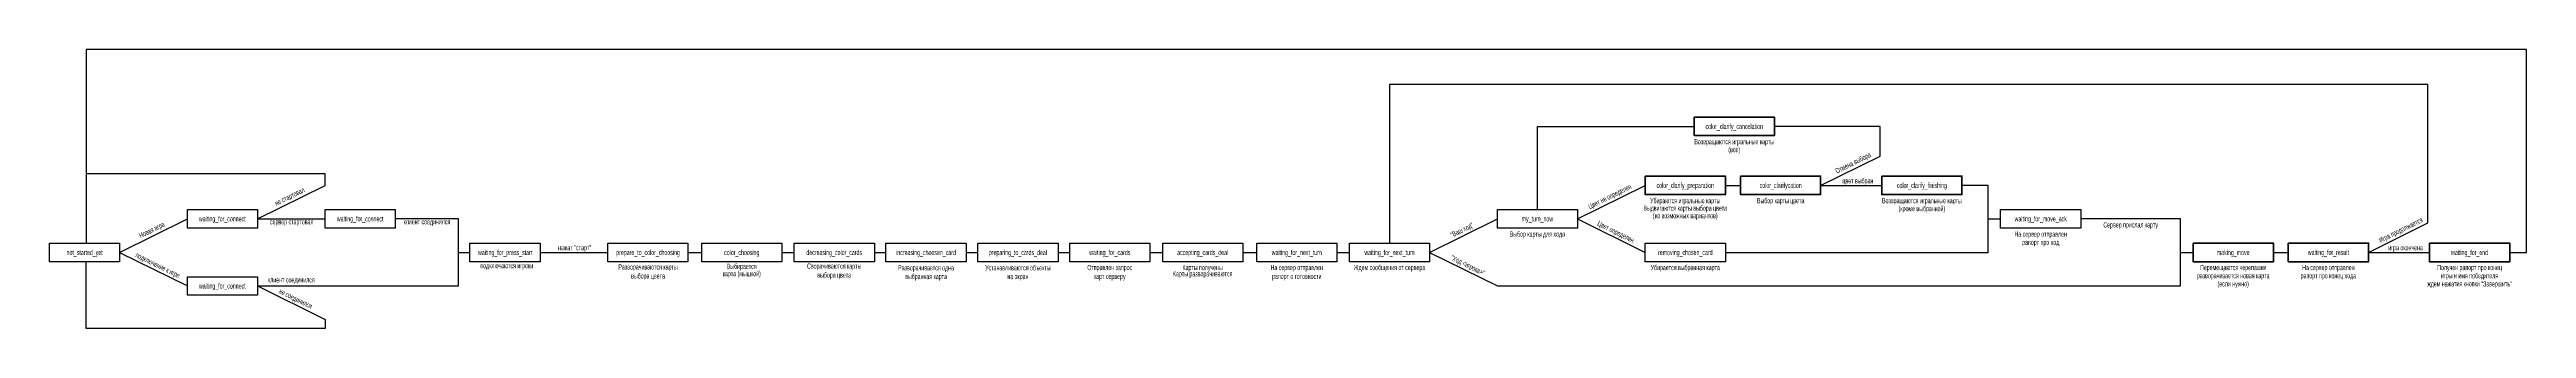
# Model space of a CAD drawing. Header units: inches. Extents: x 0 to 2040, y -214 to 1266.
# Drawn here: x 10 to 1194, y -214 to -81 of the extents above; entities that cross this region are included whole.
import ezdxf
from ezdxf.enums import TextEntityAlignment as Align

# ---------------------------------------------------------------- set-up
doc = ezdxf.new("R2010")
doc.units = ezdxf.units.IN
doc.header["$MEASUREMENT"] = 0

msp = doc.modelspace()

# ---------------------------------------------------------------- linework, layer by layer
for points in [[(1185.8, -177.6), (1193.8, -177.6), (1193.8, -80.5), (27.3, -80.5), (27.3, -140)], [(1118.3, -177.6), (1146.6, -163.5), (1146.6, -97.3), (650.3, -97.3), (650.3, -173.1)], [(721, -157.1), (721, -117.3), (796, -117.3)], [(856.4, -145.5), (884.8, -131.5), (884.8, -117.3), (834.3, -117.3)], [(109.2, -161.5), (141.6, -145.5), (141.6, -140), (27.3, -140), (27.3, -173.1)], [(740.2, -161.5), (772.6, -145.5)], [(810.9, -145.5), (818.1, -145.5)], [(810.9, -177.6), (936.4, -177.6), (936.4, -145.5), (923.9, -145.5)], [(856.4, -145.5), (885.6, -145.5)], [(43.3, -177.6), (75.7, -161.5)], [(109.2, -193.6), (205.3, -193.6), (205.3, -161.5), (175.1, -161.5)], [(109.2, -161.5), (141.6, -161.5)], [(669.5, -177.6), (701.9, -161.5)], [(669.5, -177.6), (701.9, -193.6), (1028.4, -193.6), (1028.4, -161.5), (980.7, -161.5)], [(740.2, -161.5), (772.6, -177.6)], [(936.4, -161.5), (942.4, -161.5)], [(43.3, -177.6), (75.7, -193.6)], [(205.3, -177.6), (210.8, -177.6)], [(244.3, -177.6), (276.7, -177.6)], [(315, -177.6), (321.6, -177.6)], [(359.9, -177.6), (365.7, -177.6)], [(404.1, -177.6), (409.6, -177.6)], [(448, -177.6), (453.6, -177.6)], [(491.9, -177.6), (497.5, -177.6)], [(535.8, -177.6), (541.9, -177.6)], [(580.2, -177.6), (586.9, -177.6)], [(625.2, -177.6), (631.2, -177.6)], [(1028.4, -177.6), (1034.4, -177.6)], [(1072.8, -177.6), (1079.9, -177.6)], [(1118.3, -177.6), (1147.4, -177.6)], [(109.2, -193.6), (141.6, -209.6), (141.6, -213.9), (27.3, -213.9), (27.3, -182)]]:
    msp.add_lwpolyline(points)
at = {"lineweight": 50}
for points in [[(796, -112.9), (834.3, -112.9), (834.3, -121.7), (796, -121.7)], [(772.6, -141.1), (810.9, -141.1), (810.9, -149.9), (772.6, -149.9)], [(818.1, -141.1), (856.4, -141.1), (856.4, -149.9), (818.1, -149.9)], [(885.6, -141.1), (923.9, -141.1), (923.9, -149.9), (885.6, -149.9)], [(1034.4, -173.1), (1072.8, -173.1), (1072.8, -182), (1034.4, -182)], [(1079.9, -173.1), (1118.3, -173.1), (1118.3, -182), (1079.9, -182)], [(1147.4, -173.1), (1185.8, -173.1), (1185.8, -182), (1147.4, -182)]]:
    msp.add_lwpolyline(points, close=True, dxfattribs=at)
for points in [[(75.7, -157.1), (109.2, -157.1), (109.2, -165.9), (75.7, -165.9)], [(141.6, -157.1), (175.1, -157.1), (175.1, -165.9), (141.6, -165.9)], [(701.9, -157.1), (740.2, -157.1), (740.2, -165.9), (701.9, -165.9)], [(942.4, -157.1), (980.7, -157.1), (980.7, -165.9), (942.4, -165.9)], [(9.8, -173.1), (43.3, -173.1), (43.3, -182), (9.8, -182)], [(210.8, -173.1), (244.3, -173.1), (244.3, -182), (210.8, -182)], [(276.7, -173.1), (315, -173.1), (315, -182), (276.7, -182)], [(321.6, -173.1), (359.9, -173.1), (359.9, -182), (321.6, -182)], [(365.7, -173.1), (404.1, -173.1), (404.1, -182), (365.7, -182)], [(409.6, -173.1), (448, -173.1), (448, -182), (409.6, -182)], [(453.6, -173.1), (491.9, -173.1), (491.9, -182), (453.6, -182)], [(497.5, -173.1), (535.8, -173.1), (535.8, -182), (497.5, -182)], [(541.9, -173.1), (580.2, -173.1), (580.2, -182), (541.9, -182)], [(586.9, -173.1), (625.2, -173.1), (625.2, -182), (586.9, -182)], [(631.2, -173.1), (669.5, -173.1), (669.5, -182), (631.2, -182)], [(772.6, -173.1), (810.9, -173.1), (810.9, -182), (772.6, -182)], [(75.7, -189.2), (109.2, -189.2), (109.2, -198), (75.7, -198)]]:
    msp.add_lwpolyline(points, close=True)

# ---------------------------------------------------------------- texts
at = {"width": 0.6}
for s, p in [('color_clarify_cancelation', (815.1, -117.3)), ('Возвращаются игральные карты', (815.1, -124.6)), ('(все)', (815.1, -128.4)), ('цвет выбран', (874.2, -143.3)), ('Убираются игральные карты', (791.7, -152.8)), ('color_clarify_preparation', (791.7, -145.5)), ('Выбор карты цвета', (837.3, -152.8)), ('color_clarifycation', (837.3, -145.5)), ('Возвращаются игральные карты', (904.8, -152.8)), ('color_clarify_finishing', (904.8, -145.5)), ('waiting_for_connect', (92.4, -161.5)), ('сервер стартовал', (125.6, -162.9)), ('waiting_for_connect', (158.3, -161.5)), ('клиент соединился', (190.2, -162.9)), ('my_turn_now', (721, -161.5)), ('Выдвигаются карты выбора цвета', (791.7, -156.4)), ('(из возможных вариантов)', (791.7, -160)), ('(кроме выбранной)', (904.8, -156.6)), ('waiting_for_move_ack', (961.6, -161.5)), ('Сервер прислал карту', (1004.6, -164.4)), ('not_started_yet', (26.6, -177.6)), ('waiting_for_press_start', (227.6, -177.6)), ('нажат "старт"', (260.8, -175.3)), ('prepare_to_color_choosing', (295.9, -177.6)), ('color_choosing', (340.7, -177.6)), ('decreasing_color_cards', (384.9, -177.6)), ('increasing_choosen_card', (428.8, -177.6)), ('preparing_to_cards_deal', (472.7, -177.6)), ('waiting_for_cards', (516.6, -177.6)), ('accepting_cards_deal', (561, -177.6)), ('waiting_for_next_turn', (606, -177.6)), ('waiting_for_next_turn', (650.3, -177.6)), ('Выбор карты для хода', (721, -168.8)), ('removing_chosen_card', (791.7, -177.6)), ('На сервер отправлен', (961.6, -168.8)), ('рапорт про ход', (961.6, -172.7)), ('making_move', (1053.6, -177.6)), ('waiting_for_result', (1099.1, -177.6)), ('игра окончена', (1136, -175.3)), ('waiting_for_end', (1166.6, -177.6)), ('подключаются игроки', (228.4, -183.9)), ('Разворачиваются карты', (295.9, -184.5)), ('выбора цвета', (295.9, -188.8)), ('карта (мышкой)', (340.7, -187.7)), ('Выбирается', (340.7, -184.2)), ('Сворачиваются карты', (384.9, -184.1)), ('выбора цвета', (384.9, -188.4)), ('Разворачивается одна', (428.8, -184.9)), ('выбранная карта', (428.8, -189.1)), ('Устанавливаются объекты', (472.7, -184.9)), ('на экран', (472.7, -189.1)), ('Отправлен запрос', (516.6, -184.8)), ('карт серверу', (516.6, -189)), ('Карты разворачиваются', (561, -187.8)), ('Карты получены', (561, -184.8)), ('На сервер отправлен', (606, -184.8)), ('рапорт о готовности', (606, -189)), ('Ждем сообщения от сервера', (650.3, -184.8)), ('Убирается выбранная карта', (791.7, -184.8)), ('разворачивается новая карта', (1053.6, -188.7)), ('Перемещаются черепашки', (1053.6, -184.8)), ('рапорт про конец хода', (1099.1, -188.7)), ('На сервер отправлен', (1099.1, -184.8)), ('Получен рапорт про конец', (1166.6, -184.8)), ('игры и имя победителя', (1166.6, -188.7)), ('waiting_for_connect', (92.4, -193.6)), ('клиент соединился', (125.4, -190.7)), ('(если нужно)', (1053.6, -192.6)), ('ждем нажатия кнопки "Завершить"', (1166.6, -192.6))]:
    msp.add_text(s, height=2.5, dxfattribs=at).set_placement(p, align=Align.MIDDLE_CENTER)
for s, rotation, p in [('Отмена выбора', 26.3429, (871.9, -134.7)), ('не стартовал', 26.3429, (124.6, -150.8)), ('Цвет не определен', 26.3429, (755.6, -150.8)), ('Новая игра', 26.3429, (58.7, -166.8)), ('"Ваш ход"', 26.3429, (684.9, -166.8)), ('Цвет определен', 333.6571, (758.5, -167.7)), ('Игра продолжается', 26.3429, (1133.7, -166.8)), ('подключение к игре', 333.6571, (61.6, -183.7)), ('"Ход <игрока>"', 333.6571, (687.8, -183.7)), ('не соединился', 333.6571, (127.5, -199.7))]:
    msp.add_text(s, height=2.5, rotation=rotation, dxfattribs=at).set_placement(p, align=Align.MIDDLE_CENTER)

doc.saveas('drawing.dxf')
